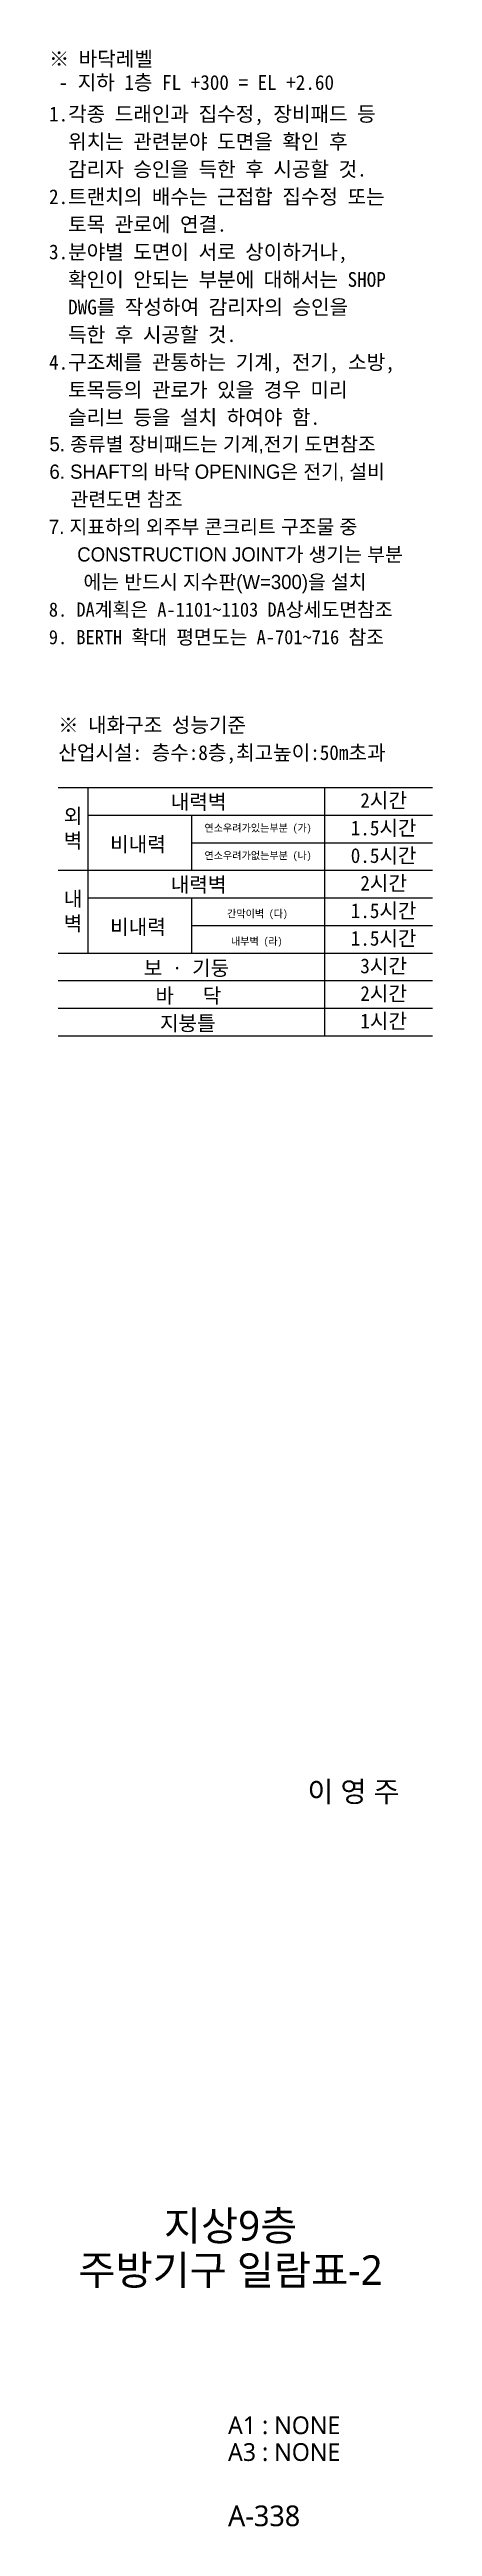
# Model space of a CAD drawing. Header units: millimetres. Extents: x 44458437 to 44690236, y -875268 to -822803.
# Drawn here: x 44617108 to 44620992, y -851886 to -826741 of the extents above; entities that cross this region are included whole.
import ezdxf
from ezdxf.enums import TextEntityAlignment as Align

# ---------------------------------------------------------------- set-up
doc = ezdxf.new("R2010")
doc.units = ezdxf.units.MM
doc.header["$MEASUREMENT"] = 0
doc.layers.get('0').update_dxf_attribs({"linetype": 'CONTINUOUS'})
for name, color, linetype, lineweight in [('A-BORD-TEXT', 3, 'CONTINUOUS', 25), ('A-MKXX-NAME', 3, 'CONTINUOUS', 25), ('A-XXXX-TXT1', 3, 'CONTINUOUS', 25), ('A-XXXX-TXT2', 3, 'CONTINUOUS', 25)]:
    doc.layers.add(name, color=color, linetype=linetype, lineweight=lineweight)
doc.layers.add('T', color=3, linetype='CONTINUOUS')
doc.styles.add('돋움', font='')
doc.styles.add('돋움체', font='')
doc.styles.add('돋음', font='')
doc.styles.add('맑은 고딕', font='H2GTRE.TTF')
doc.styles.add('맑은고딕', font='malgun.ttf')
doc.styles.get('돋움').set_extended_font_data('DotumChe')
doc.styles.get('돋움체').set_extended_font_data('DotumChe')
doc.styles.get('돋음').set_extended_font_data('Dotum')

msp = doc.modelspace()

# ---------------------------------------------------------------- texts
at = {"layer": 'A-BORD-TEXT', "style": '맑은고딕'}
msp.add_text('이 영 주', height=210, dxfattribs=at).set_placement((44620657.3, -844531.8), align=Align.RIGHT)
for s, p in [('지상9층', (44618944.5, -848833.6)), ('주방기구 일람표-2', (44618944.5, -849283.6))]:
    msp.add_text(s, height=300, dxfattribs=at).set_placement(p, align=Align.MIDDLE_CENTER)
at = {"layer": 'A-MKXX-NAME', "style": '돋움체'}
for s, p in [('※ 바닥레벨', (44617102.7, -826910.4)), (' - 지하 1층 FL +300 = EL +2.60', (44617102.7, -827150.4))]:
    msp.add_text(s, height=150, dxfattribs=at).set_placement(p)
at = {"layer": 'A-XXXX-TXT1', "style": '맑은고딕'}
for s, height, p in [('A1 : NONE', 180, (44618918.7, -850949)), ('A3 : NONE', 180, (44618918.7, -851221.1)), ('A-338', 210, (44618918.7, -851883.3))]:
    msp.add_text(s, height=height, dxfattribs=at).set_placement(p)
at = {"layer": 'A-XXXX-TXT2', "style": '돋움체'}
for s, p in [('1.각종 드래인과 집수정, 장비패드 등', (44617102.7, -827395.4)), ('  위치는 관련분야 도면을 확인 후', (44617102.7, -827675.4)), ('  감리자 승인을 득한 후 시공할 것.', (44617102.7, -827955.4)), ('2.트랜치의 배수는 근접합 집수정 또는', (44617102.7, -828235.4)), ('  토목 관로에 연결.', (44617102.7, -828515.4)), ('3.분야별 도면이 서로 상이하거나, ', (44617102.7, -828795.4)), ('  확인이 안되는 부분에 대해서는 SHOP', (44617102.7, -829075.4)), ('  DWG를 작성하여 감리자의 승인을', (44617102.7, -829355.4)), ('  득한 후 시공할 것.', (44617102.7, -829635.4)), ('4.구조체를 관통하는 기계, 전기, 소방,', (44617102.7, -829915.4)), ('  토목등의 관로가 있을 경우 미리', (44617102.7, -830195.4)), ('  슬리브 등을 설치 하여야 함.', (44617102.7, -830475.4)), ('※ 내화구조 성능기준', (44617197, -833598.6)), ('산업시설: 층수:8층,최고높이:50m초과', (44617197, -833878.6))]:
    msp.add_text(s, height=150, dxfattribs=at).set_placement(p, align=Align.MIDDLE_LEFT)
for s, height, p in [('내력벽', 150, (44618620, -834378.6)), ('2시간', 150, (44620497, -834363.6)), ('1.5시간', 150, (44620497, -834643.6)), ('비내력', 150, (44618005, -834808.6)), ('연소우려가있는부분 (가)', 75, (44619222.6, -834643.6)), ('연소우려가없는부분 (나)', 75, (44619222.6, -834923.6)), ('0.5시간', 150, (44620497, -834923.6)), ('내력벽', 150, (44618620, -835218.6)), ('2시간', 150, (44620497, -835203.6)), ('비내력', 150, (44618005, -835648.6)), ('간막이벽 (다)', 75, (44619216.7, -835513.6)), ('1.5시간', 150, (44620497, -835483.6)), ('내부벽 (라)', 75, (44619209.6, -835793.6)), ('1.5시간', 150, (44620497, -835763.6)), ('보 · 기둥', 150, (44618496.9, -836066.1)), ('3시간', 150, (44620497, -836043.6)), ('바   닥', 150, (44618515.9, -836346.1)), ('2시간', 150, (44620497, -836323.6)), ('지붕틀', 150, (44618510.2, -836626.1)), ('1시간', 150, (44620497, -836603.6))]:
    msp.add_text(s, height=height, dxfattribs=at).set_placement(p, align=Align.MIDDLE_CENTER)
at = {"layer": 'A-XXXX-TXT2', "char_height": 150, "attachment_point": 5, "style": '맑은 고딕'}
for s, width, insert in [('{\\fDotumChe|b0|i0|c129|p49;외\\P벽}', 996.018, (44617346.7, -834656.2)), ('{\\fDotumChe|b0|i0|c129|p49;내\\P벽}', 1000, (44617347, -835496.2))]:
    msp.add_mtext_dynamic_manual_height_columns(s, width=width, gutter_width=5000, heights=[0], dxfattribs=dict(at, insert=insert))
at = {"layer": 'T'}
for s, style, p in [('5. 종류별 장비패드는 기계,전기 도면참조', '돋음', (44617107, -830818.4)), ('6. SHAFT의 바닥 OPENING은 전기, 설비', '돋음', (44617107, -831098.4)), ('   관련도면 참조', '돋음', (44617163.9, -831378.4)), ('7. 지표하의 외주부 콘크리트 구조물 중 ', '돋음', (44617101, -831658.4)), ('    CONSTRUCTION JOINT가 생기는 부분', '돋음', (44617179.7, -831938.4)), ('에는 반드시 지수판(W=300)을 설치', '돋음', (44617452.2, -832218.4)), ('8. DA계획은 A-1101~1103 DA상세도면참조 ', '돋움', (44617101, -832498.4)), ('9. BERTH 확대 평면도는 A-701~716 참조', '돋움', (44617101, -832778.4))]:
    msp.add_text(s, height=144, dxfattribs=dict(at, style=style)).set_placement(p)

# ---------------------------------------------------------------- linework, layer by layer
for points in [[(44617197, -834233.6), (44620992, -834233.6)], [(44617497, -834233.6), (44617497, -835913.6)], [(44619897, -834233.6), (44619897, -836753.6)], [(44617497, -834513.6), (44620992, -834513.6)], [(44618547, -834513.6), (44618547, -835073.6)], [(44618547, -834793.6), (44620992, -834793.6)], [(44617197, -835073.6), (44620992, -835073.6)], [(44617497, -835353.6), (44620992, -835353.6)], [(44618547, -835353.6), (44618547, -835913.6)], [(44618547, -835633.6), (44620992, -835633.6)], [(44617197, -835913.6), (44620992, -835913.6)], [(44617197, -836193.6), (44620992, -836193.6)], [(44617197, -836473.6), (44620992, -836473.6)], [(44617197, -836753.6), (44620992, -836753.6)]]:
    msp.add_lwpolyline(points)

msp.set_redraw_order([(e.dxf.handle, doc.entitydb.next_handle()) for e in msp.query("TEXT MTEXT ATTDEF DIMENSION ARC_DIMENSION")])  # texts and dimensions are drawn at this point

doc.saveas('drawing.dxf')
